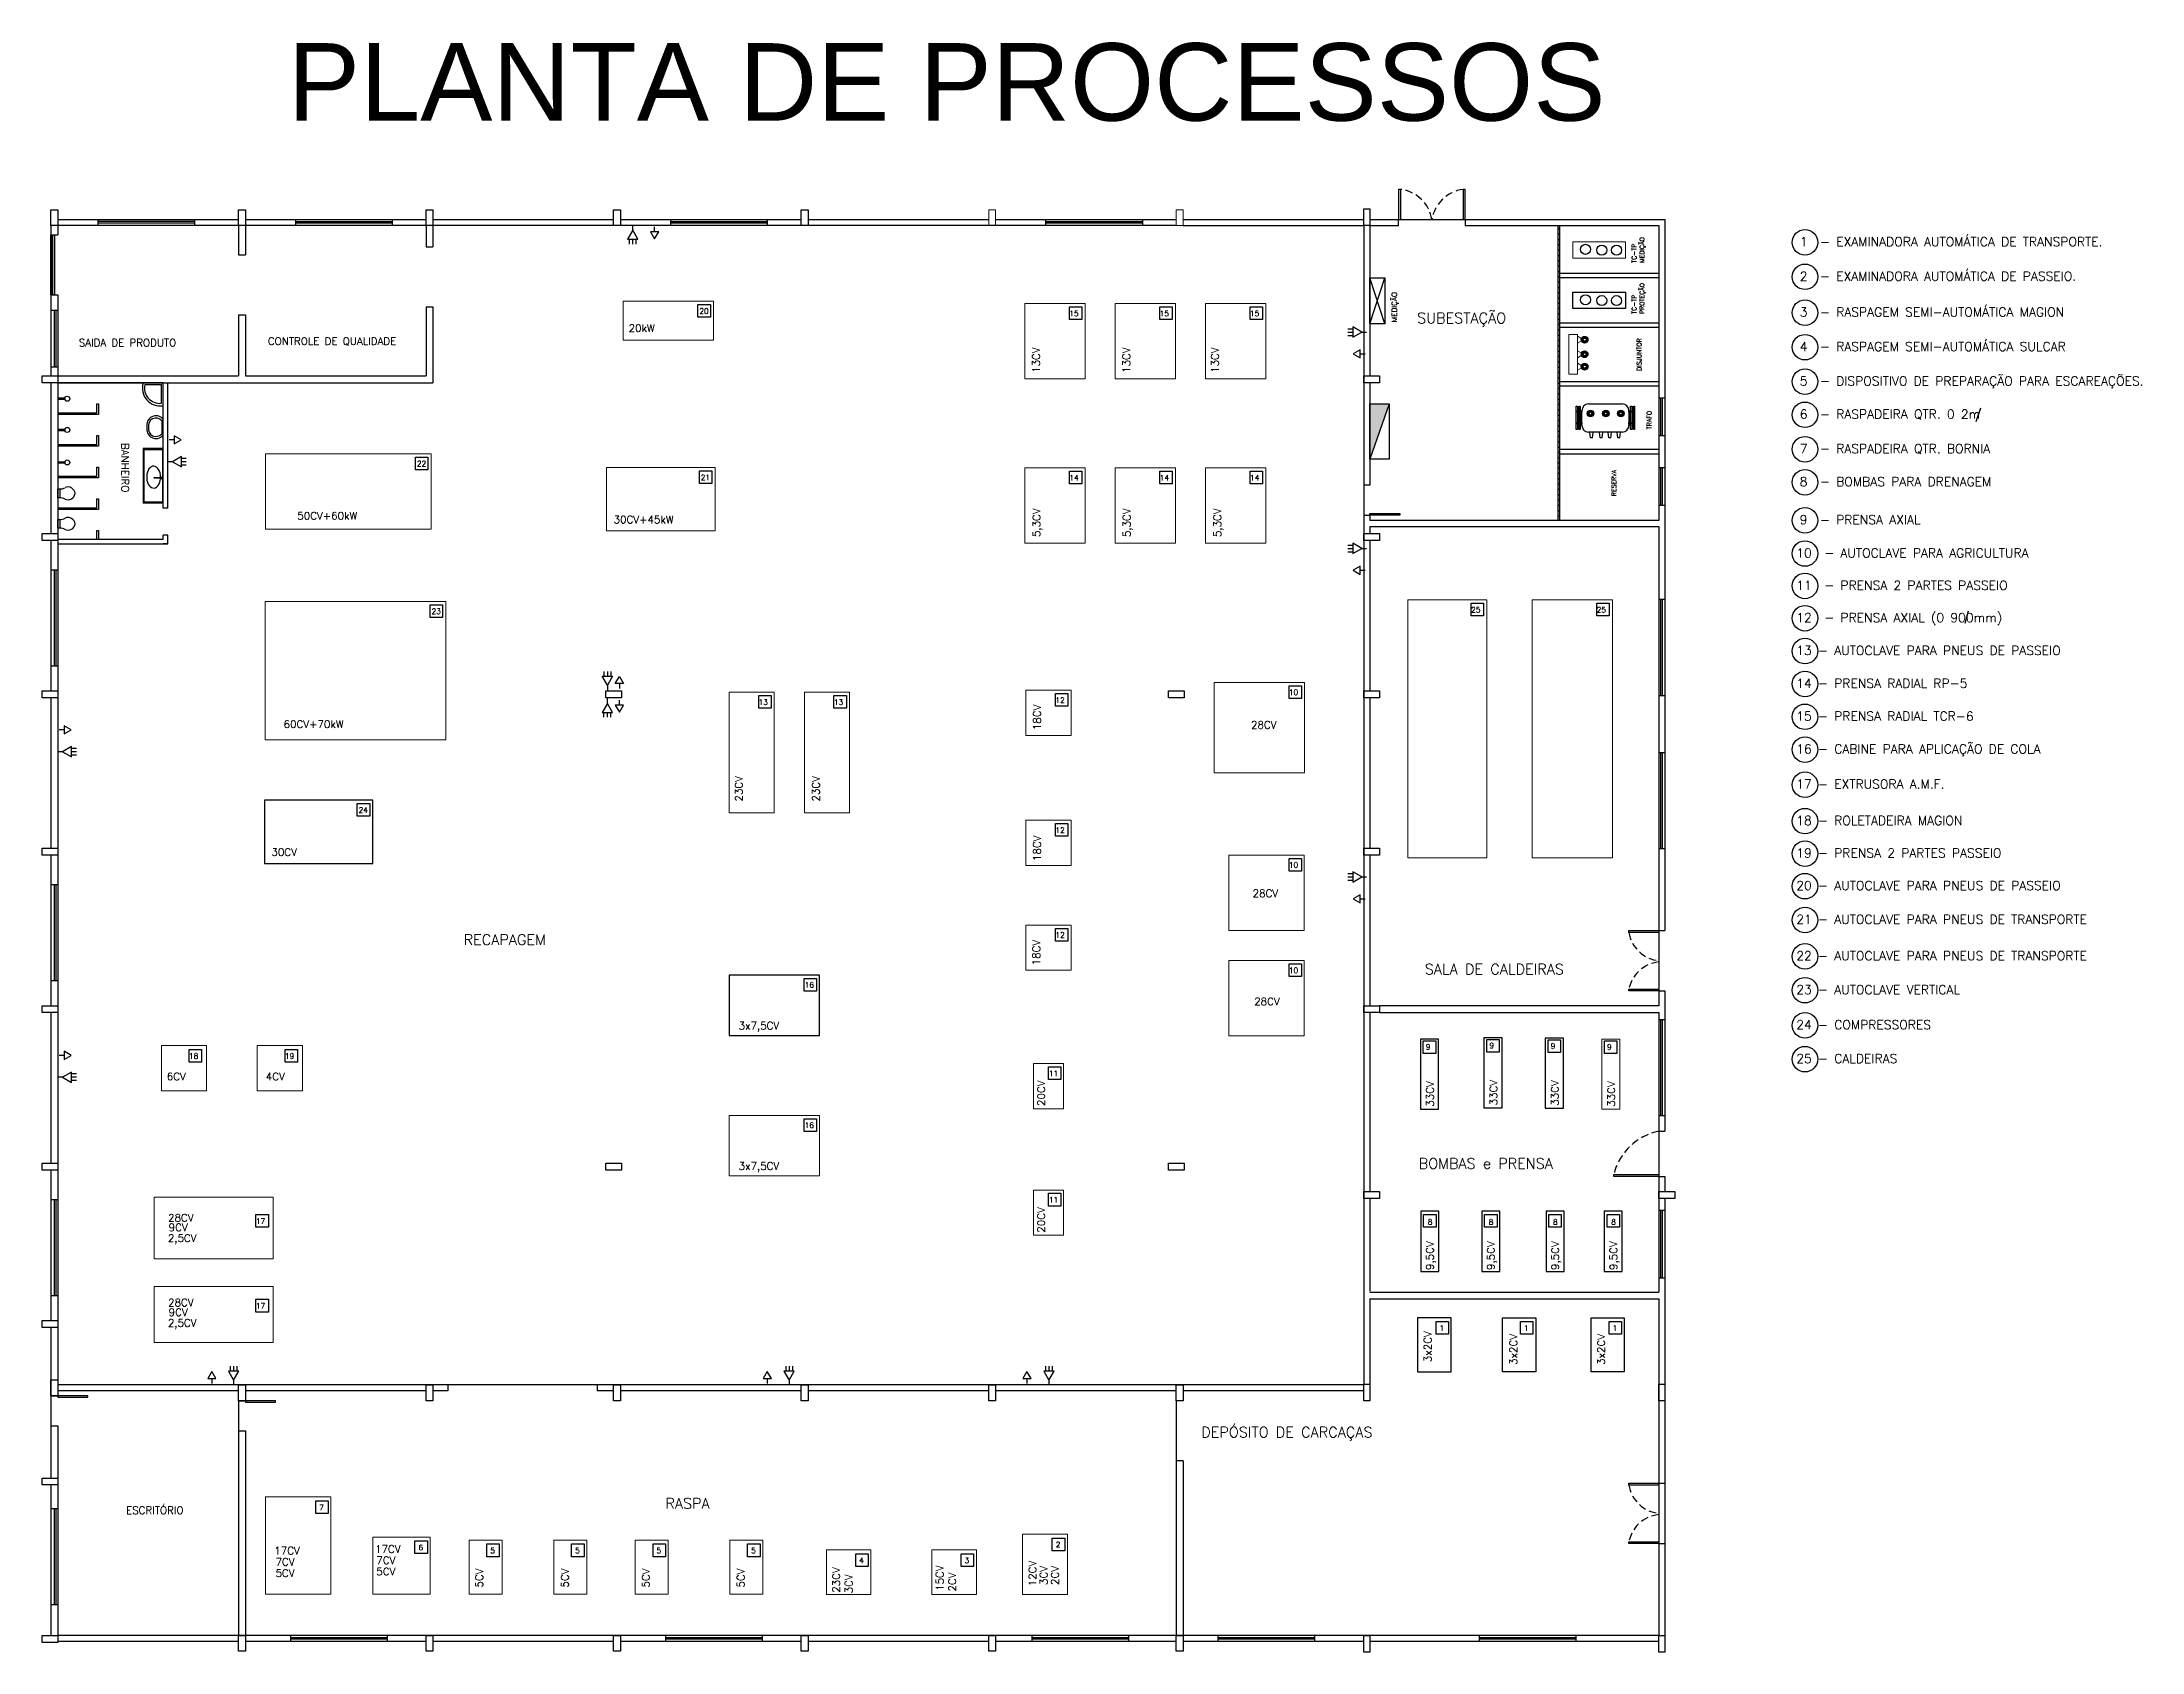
# Model space of a CAD drawing. Extents: x -646 to 641, y -554 to 322.
# Drawn here: x 224.1 to 293.8, y 16 to 69.5 of the extents above; entities that cross this region are included whole.
import ezdxf

# ---------------------------------------------------------------- set-up
doc = ezdxf.new("R2010")
doc.units = 0
doc.header["$MEASUREMENT"] = 0
doc.linetypes.add('DASHED2', pattern=[0.375, 0.25, -0.125])
for name, color, linetype in [('_ARQ', 5, 'Continuous'), ('_ARQ-TEXTO', 4, 'Continuous'), ('_COTAS', 4, 'Continuous'), ('_ELT-MAQUINAS-TEXTO', 4, 'Continuous'), ('_ELT-MÁQUINAS', 3, 'Continuous'), ('_ELT-PONTO', 2, 'Continuous'), ('_ELT-PONTO-TEXTO', 4, 'Continuous')]:
    doc.layers.add(name, color=color, linetype=linetype)
doc.styles.add('textstyle3', font='romans')
doc.styles.add('textstyle4', font='arial.ttf')

msp = doc.modelspace()

# ---------------------------------------------------------------- texts
at = {"layer": '_ARQ-TEXTO', "style": 'textstyle3'}
for s, height, p in [('1  - EXAMINADORA AUTOMÁTICA DE TRANSPORTE.', 0.3, (282.446, 62.735)), ('2  - EXAMINADORA AUTOMÁTICA DE PASSEIO.', 0.3, (282.446, 61.59)), ('3  - RASPAGEM SEMI-AUTOMÁTICA MAGION', 0.3, (282.446, 60.399)), ('SUBESTAÇÃO', 0.35, (269.739, 60.174)), ('SAIDA DE PRODUTO', 0.25, (225.291, 59.406)), ('CONTROLE DE QUALIDADE', 0.25, (231.57, 59.457)), ('4  - RASPAGEM SEMI-AUTOMÁTICA SULCAR', 0.3, (282.446, 59.253)), ('5  - DISPOSITIVO DE PREPARAÇÃO PARA ESCAREAÇÕES.', 0.3, (282.446, 58.108)), ('6  - RASPADEIRA QTR. 0 2m', 0.3, (282.446, 57.008)), ('7  - RASPADEIRA QTR. BORNIA', 0.3, (282.446, 55.863)), ('8  - BOMBAS PARA DRENAGEM', 0.3, (282.446, 54.766)), ('9  - PRENSA AXIAL', 0.3, (282.446, 53.501)), ('10  - AUTOCLAVE PARA AGRICULTURA', 0.3, (282.33, 52.398)), ('11  - PRENSA 2 PARTES PASSEIO', 0.3, (282.33, 51.324)), ('12  - PRENSA AXIAL (0 900mm)', 0.3, (282.33, 50.25)), ('13 - AUTOCLAVE PARA PNEUS DE PASSEIO', 0.3, (282.33, 49.159)), ('14 - PRENSA RADIAL RP-5', 0.3, (282.33, 48.068)), ('15 - PRENSA RADIAL TCR-6', 0.3, (282.33, 46.977)), ('16 - CABINE PARA APLICAÇÃO DE COLA', 0.3, (282.33, 45.887)), ('17 - EXTRUSORA A.M.F.', 0.3, (282.33, 44.72)), ('18 - ROLETADEIRA MAGION', 0.3, (282.33, 43.511)), ('19 - PRENSA 2 PARTES PASSEIO', 0.3, (282.33, 42.431)), ('20 - AUTOCLAVE PARA PNEUS DE PASSEIO', 0.3, (282.33, 41.351)), ('21 - AUTOCLAVE PARA PNEUS DE TRANSPORTE', 0.3, (282.33, 40.228)), ('RECAPAGEM', 0.35, (238.073, 39.529)), ('22 - AUTOCLAVE PARA PNEUS DE TRANSPORTE', 0.3, (282.33, 39.018)), ('SALA DE CALDEIRAS', 0.35, (269.993, 38.55)), ('23 - AUTOCLAVE VERTICAL', 0.3, (282.33, 37.895)), ('24 - COMPRESSORES', 0.3, (282.33, 36.728)), ('25 - CALDEIRAS', 0.3, (282.33, 35.605)), ('BOMBAS e PRENSA', 0.35, (269.792, 32.093)), ('DEPÓSITO DE CARCAÇAS', 0.35, (262.57, 23.171)), ('ESCRITÓRIO', 0.25, (226.862, 20.626)), ('RASPA', 0.35, (244.773, 20.808))]:
    msp.add_text(s, height=height, dxfattribs=at).set_placement(p)
msp.add_text('BANHEIRO', height=0.25, rotation=270, dxfattribs=at).set_placement((226.704, 56.2))
at = {"layer": '_ARQ-TEXTO', "linetype": 'Continuous', "insert": (232.231, 69.48), "char_height": 2.57438, "width": 44.48312, "attachment_point": 1, "style": 'textstyle4'}
msp.add_mtext('PLANTA DE PROCESSOS', dxfattribs=at)
at = {"layer": '_ELT-MAQUINAS-TEXTO', "style": 'textstyle3'}
for s, height, p in [('20kW', 0.25, (243.551, 59.888)), ('20', 0.18, (245.9, 60.493)), ('15', 0.18, (258.189, 60.411)), ('15', 0.18, (261.189, 60.411)), ('15', 0.18, (264.189, 60.411)), ('22', 0.18, (236.519, 55.424)), ('21', 0.18, (245.948, 54.965)), ('14', 0.18, (258.189, 54.956)), ('14', 0.18, (261.189, 54.956)), ('14', 0.18, (264.189, 54.956)), ('50CV+60kW', 0.25, (232.547, 53.656)), ('30CV+45kW', 0.25, (243.053, 53.531)), ('23', 0.18, (237.006, 50.519)), ('25', 0.18, (271.531, 50.57)), ('25', 0.18, (275.702, 50.57)), ('13', 0.18, (247.867, 47.501)), ('13', 0.18, (250.367, 47.501)), ('12', 0.18, (257.726, 47.568)), ('10', 0.18, (265.48, 47.829)), ('60CV+70kW', 0.25, (232.093, 46.734)), ('28CV', 0.25, (264.222, 46.71)), ('24', 0.18, (234.584, 43.918)), ('12', 0.18, (257.726, 43.251)), ('30CV', 0.25, (231.689, 42.485)), ('10', 0.18, (265.48, 42.094)), ('28CV', 0.25, (264.275, 41.117)), ('12', 0.18, (257.726, 39.768)), ('10', 0.18, (265.48, 38.594)), ('16', 0.18, (249.397, 38.109)), ('28CV', 0.25, (264.328, 37.525)), ('3x7,5CV', 0.25, (247.203, 36.721)), ('9', 0.18, (272.137, 36.095)), ('18', 0.18, (228.951, 35.748)), ('19', 0.18, (232.135, 35.748)), ('9', 0.18, (270.027, 36.051)), ('9', 0.18, (274.173, 36.08)), ('9', 0.18, (276.046, 36.047)), ('6CV', 0.25, (228.212, 35.034)), ('4CV', 0.25, (231.501, 35.034)), ('11', 0.18, (257.506, 35.17)), ('16', 0.18, (249.397, 33.448)), ('3x7,5CV', 0.25, (247.203, 32.06)), ('11', 0.18, (257.506, 30.97)), ('28CV', 0.25, (228.257, 30.341)), ('9CV', 0.25, (228.275, 30.021)), ('17', 0.18, (231.171, 30.266)), ('8', 0.18, (270.091, 30.237)), ('8', 0.18, (272.116, 30.237)), ('8', 0.18, (274.251, 30.237)), ('8', 0.18, (276.185, 30.237)), ('2,5CV', 0.25, (228.248, 29.664)), ('28CV', 0.25, (228.257, 27.524)), ('9CV', 0.25, (228.275, 27.203)), ('17', 0.18, (231.171, 27.449)), ('2,5CV', 0.25, (228.248, 26.847)), ('1', 0.18, (270.48, 26.709)), ('1', 0.18, (273.288, 26.709)), ('1', 0.18, (276.229, 26.709)), ('7', 0.18, (233.276, 20.755)), ('17CV', 0.25, (231.784, 19.284)), ('17CV', 0.25, (235.131, 19.337)), ('6', 0.18, (236.57, 19.424)), ('2', 0.18, (257.737, 19.52)), ('7CV', 0.25, (231.825, 18.91)), ('7CV', 0.25, (235.172, 18.964)), ('5CV', 0.25, (235.172, 18.59)), ('5', 0.18, (238.959, 19.322)), ('5', 0.18, (241.773, 19.322)), ('5', 0.18, (244.476, 19.322)), ('5', 0.18, (247.618, 19.322)), ('4', 0.18, (251.21, 18.995)), ('3', 0.18, (254.709, 18.995)), ('5CV', 0.25, (231.825, 18.537))]:
    msp.add_text(s, height=height, dxfattribs=at).set_placement(p)
for s, p in [('13CV', (257.208, 58.528)), ('13CV', (260.206, 58.528)), ('13CV', (263.148, 58.528)), ('5,3CV', (257.22, 53.073)), ('5,3CV', (260.218, 53.073)), ('5,3CV', (263.228, 53.073)), ('18CV', (257.239, 46.662)), ('23CV', (247.336, 44.291)), ('23CV', (249.896, 44.291)), ('18CV', (257.239, 42.315)), ('18CV', (257.216, 38.852)), ('20CV', (257.379, 34.179)), ('33CV', (270.289, 34.156)), ('33CV', (272.398, 34.2)), ('33CV', (274.435, 34.185)), ('33CV', (276.308, 34.152)), ('20CV', (257.379, 29.972)), ('9,5CV', (270.288, 28.731)), ('9,5CV', (272.313, 28.731)), ('9,5CV', (274.447, 28.731)), ('9,5CV', (276.382, 28.731)), ('3x2CV', (270.214, 25.669)), ('3x2CV', (273.058, 25.578)), ('3x2CV', (275.974, 25.578)), ('23CV', (250.57, 18.01)), ('15CV', (254.008, 18.073)), ('12CV', (257.087, 18.228)), ('3CV', (257.46, 18.269)), ('2CV', (257.834, 18.269)), ('5CV', (238.715, 18.184)), ('5CV', (241.56, 18.184)), ('5CV', (244.249, 18.184)), ('5CV', (247.4, 18.184)), ('3CV', (250.985, 17.99)), ('2CV', (254.423, 18.052))]:
    msp.add_text(s, height=0.25, rotation=90, dxfattribs=at).set_placement(p)
at = {"layer": '_ELT-PONTO-TEXTO', "style": 'textstyle3'}
for s, height, p in [('TC-TP', 0.15, (277.018, 62.18)), ('MEDIÇÃO', 0.15, (277.28, 62.18)), ('PROTEÇÃO', 0.15, (277.28, 60.484)), ('MEDIÇÃO', 0.176, (269.069, 60.21)), ('TC-TP', 0.15, (277.018, 60.484)), ('DISJUNTOR', 0.15, (277.188, 58.596)), ('TRAFO', 0.15, (277.521, 56.654)), ('RESERVA', 0.15, (276.35, 54.434))]:
    msp.add_text(s, height=height, rotation=90, dxfattribs=at).set_placement(p)

# ---------------------------------------------------------------- blocks, each defined once
blk = doc.blocks.new('TOM_Trif_Baixa')
at = {"layer": '_ELT-PONTO'}
for p, q in [((-0.619, 0.111), (-0.459, 0.111)), ((-0.619, 0), (-0.459, 0)), ((-0.16, 0), (0, 0)), ((-0.619, -0.111), (-0.459, -0.111))]:
    blk.add_line(p, q, dxfattribs=at)
blk.add_lwpolyline([(-0.16, 0), (-0.459, 0.172), (-0.459, -0.172)], close=True, dxfattribs=at)
blk = doc.blocks.new('TOM_Monof_baixa')
at = {"layer": '_ELT-PONTO'}
for p, q in [((0.166, 0), (0, 0)), ((0.399, 0), (0.166, 0.135)), ((0.166, 0.135), (0.166, -0.135)), ((0.166, -0.135), (0.399, 0))]:
    blk.add_line(p, q, dxfattribs=at)

# ---------------------------------------------------------------- hatches: boundary and pattern name
at = {"layer": '_ARQ', "transparency": 33554687}
h = msp.add_hatch(dxfattribs=at)
h.set_pattern_fill('ANSI31', color=256, style=0, pattern_type=0)
h.set_pattern_definition([(45, (5.17517, -70.54411), (-0.08838835, 0.08838835), [])])
h.paths.add_polyline_path([(274.477, 63.425), (274.425, 63.425), (274.425, 53.625), (274.477, 53.625)], flags=0)
at = {"layer": '_ELT-PONTO', "linetype": 'Continuous', "lineweight": 0, "transparency": 33554687}
h = msp.add_hatch(color=256, dxfattribs=at)
edge = h.paths.add_edge_path(flags=0)
edge.add_arc((275.301, 59.631), 0.111, 180, 360)
edge.add_arc((275.301, 59.631), 0.111, 0, 180)
edge = h.paths.add_edge_path(flags=0)
edge.add_arc((275.301, 59.631), 0.0492, 180, 360, ccw=False)
edge.add_arc((275.301, 59.631), 0.0492, 0, 180, ccw=False)
h = msp.add_hatch(color=256, dxfattribs=at)
edge = h.paths.add_edge_path(flags=0)
edge.add_arc((275.301, 59.147), 0.111, 180, 360)
edge.add_arc((275.301, 59.147), 0.111, 0, 180)
edge = h.paths.add_edge_path(flags=0)
edge.add_arc((275.301, 59.147), 0.0492, 180, 360, ccw=False)
edge.add_arc((275.301, 59.147), 0.0492, 0, 180, ccw=False)
h = msp.add_hatch(color=256, dxfattribs=at)
edge = h.paths.add_edge_path(flags=0)
edge.add_arc((275.301, 58.734), 0.111, 180, 360)
edge.add_arc((275.301, 58.734), 0.111, 0, 180)
edge = h.paths.add_edge_path(flags=0)
edge.add_arc((275.301, 58.734), 0.0492, 180, 360, ccw=False)
edge.add_arc((275.301, 58.734), 0.0492, 0, 180, ccw=False)
at = {"layer": '_ELT-PONTO', "linetype": 'Continuous', "transparency": 33554687}
msp.add_hatch(color=256, dxfattribs=at).paths.add_polyline_path([(268.168, 55.658), (268.805, 57.498), (268.168, 57.498)], flags=0)
at = {"layer": '_ELT-PONTO', "linetype": 'Continuous', "lineweight": 0, "transparency": 33554687}
h = msp.add_hatch(color=256, dxfattribs=at)
edge = h.paths.add_edge_path(flags=0)
edge.add_arc((275.496, 57.182), 0.111, 0, 180)
edge.add_arc((275.496, 57.182), 0.111, 180, 360)
edge = h.paths.add_edge_path(flags=0)
edge.add_arc((275.496, 57.182), 0.0492, 0, 180, ccw=False)
edge.add_arc((275.496, 57.182), 0.0492, 180, 360, ccw=False)
h = msp.add_hatch(color=256, dxfattribs=at)
edge = h.paths.add_edge_path(flags=0)
edge.add_arc((276.004, 57.182), 0.111, 270, 450)
edge.add_arc((276.004, 57.182), 0.111, 90, 270)
edge = h.paths.add_edge_path(flags=0)
edge.add_arc((276.004, 57.182), 0.0492, -90, 90, ccw=False)
edge.add_arc((276.004, 57.182), 0.0492, 90, 270, ccw=False)
h = msp.add_hatch(color=256, dxfattribs=at)
edge = h.paths.add_edge_path(flags=0)
edge.add_arc((276.505, 57.182), 0.111, 0, 180)
edge.add_arc((276.505, 57.182), 0.111, 180, 360)
edge = h.paths.add_edge_path(flags=0)
edge.add_arc((276.505, 57.182), 0.0492, 0, 180, ccw=False)
edge.add_arc((276.505, 57.182), 0.0492, 180, 360, ccw=False)

# ---------------------------------------------------------------- linework, layer by layer
at = {"layer": '_ARQ'}
for p, q in [((224.593, 63.625), (230.593, 63.625)), ((225.937, 63.425), (225.937, 63.628)), ((225.937, 63.563), (229.134, 63.563)), ((225.937, 63.509), (229.134, 63.509)), ((229.137, 63.628), (229.137, 63.425)), ((230.822, 63.625), (236.822, 63.625)), ((232.495, 63.422), (232.495, 63.625)), ((232.495, 63.56), (235.693, 63.56)), ((232.495, 63.507), (235.693, 63.507)), ((235.695, 63.625), (235.695, 63.422)), ((237.052, 63.625), (243.052, 63.625)), ((243.281, 63.625), (249.281, 63.625)), ((244.954, 63.422), (244.954, 63.625)), ((244.954, 63.56), (248.151, 63.56)), ((244.954, 63.507), (248.151, 63.507)), ((248.154, 63.625), (248.154, 63.422)), ((249.51, 63.625), (255.51, 63.625)), ((255.739, 63.625), (261.739, 63.625)), ((257.412, 63.422), (257.412, 63.625)), ((257.412, 63.56), (260.609, 63.56)), ((257.412, 63.507), (260.609, 63.507)), ((260.612, 63.625), (260.612, 63.422)), ((261.968, 63.625), (267.966, 63.625)), ((268.168, 63.625), (277.968, 63.625)), ((277.968, 63.625), (277.968, 40.002)), ((224.364, 63.425), (224.364, 58.425)), ((261.968, 63.425), (267.968, 63.425)), ((267.968, 63.425), (267.968, 24.939)), ((268.168, 63.425), (269.123, 63.425)), ((268.168, 63.425), (268.168, 58.425)), ((271.333, 63.425), (277.768, 63.425)), ((274.425, 53.625), (274.425, 63.425)), ((274.477, 53.625), (274.477, 63.425)), ((277.768, 63.425), (277.768, 53.625)), ((274.477, 61.845), (277.768, 61.845)), ((274.477, 61.695), (277.768, 61.695)), ((224.39, 60.611), (224.593, 60.611)), ((224.475, 60.611), (224.475, 58.72)), ((224.528, 60.611), (224.528, 58.72)), ((274.477, 60.195), (277.768, 60.195)), ((274.477, 60.045), (277.768, 60.045)), ((224.593, 58.718), (224.39, 58.718)), ((224.364, 58.196), (224.364, 53.196)), ((224.593, 58.196), (224.593, 49.846)), ((228.093, 58.196), (224.593, 58.196)), ((228.093, 54.038), (228.093, 58.196)), ((228.243, 54.038), (228.243, 58.196)), ((274.477, 58.245), (277.768, 58.245)), ((274.477, 58.095), (277.768, 58.095)), ((224.593, 57.696), (224.823, 57.696)), ((224.593, 57.196), (225.893, 57.196)), ((224.823, 57.646), (224.599, 57.646)), ((224.823, 57.696), (224.823, 57.646)), ((225.893, 57.496), (225.943, 57.496)), ((225.893, 57.196), (225.893, 57.496)), ((225.943, 57.496), (225.943, 57.146)), ((277.768, 57.7), (277.971, 57.7)), ((277.833, 56.45), (277.833, 57.7)), ((277.887, 56.45), (277.887, 57.7)), ((225.943, 57.146), (224.593, 57.146)), ((224.593, 56.658), (224.823, 56.658)), ((224.823, 56.608), (224.599, 56.608)), ((224.823, 56.658), (224.823, 56.608)), ((224.593, 56.146), (225.893, 56.146)), ((225.943, 56.096), (224.593, 56.096)), ((225.893, 56.146), (225.893, 56.446)), ((225.893, 56.446), (225.943, 56.446)), ((225.943, 56.446), (225.943, 56.096)), ((228.093, 56.021), (227.432, 56.021)), ((227.432, 56.021), (227.432, 54.204)), ((274.477, 55.995), (277.768, 55.995)), ((274.477, 55.845), (277.768, 55.845)), ((277.768, 56.45), (277.971, 56.45)), ((224.593, 55.578), (224.823, 55.578)), ((224.823, 55.528), (224.599, 55.528)), ((224.823, 55.578), (224.823, 55.528)), ((225.893, 55.096), (225.893, 55.396)), ((225.893, 55.396), (225.943, 55.396)), ((225.943, 55.396), (225.943, 55.046)), ((277.766, 55.388), (277.968, 55.388)), ((277.831, 54.138), (277.831, 55.388)), ((277.884, 54.138), (277.884, 55.388)), ((224.593, 55.096), (225.893, 55.096)), ((225.943, 55.046), (224.593, 55.046)), ((224.593, 54.046), (225.893, 54.046)), ((225.943, 53.996), (224.593, 53.996)), ((225.893, 54.346), (225.943, 54.346)), ((225.893, 54.046), (225.893, 54.346)), ((225.943, 54.346), (225.943, 53.996)), ((228.093, 54.204), (227.432, 54.204)), ((228.243, 54.038), (228.093, 54.038)), ((267.968, 53.804), (268.168, 53.804)), ((268.168, 53.804), (268.168, 53.625)), ((277.766, 54.138), (277.968, 54.138)), ((225.893, 52.996), (225.893, 53.296)), ((225.893, 53.296), (225.943, 53.296)), ((225.943, 53.296), (225.943, 52.996)), ((228.243, 53.138), (228.093, 53.138)), ((277.768, 53.625), (268.168, 53.625)), ((268.168, 53.425), (268.168, 53.196)), ((268.168, 53.425), (277.768, 53.425)), ((277.768, 53.425), (277.768, 40.002)), ((224.364, 52.966), (224.364, 47.966)), ((228.093, 52.996), (224.593, 52.996)), ((224.593, 52.846), (228.243, 52.846)), ((228.243, 52.846), (228.093, 52.846)), ((268.168, 52.966), (268.168, 47.966)), ((224.39, 51.99), (224.593, 51.99)), ((224.475, 51.99), (224.475, 48.793)), ((224.528, 51.99), (224.528, 48.793)), ((277.768, 51.007), (277.968, 51.007)), ((277.831, 47.807), (277.831, 51.005)), ((277.884, 47.807), (277.884, 51.005)), ((224.593, 48.79), (224.39, 48.79)), ((224.364, 47.737), (224.364, 42.737)), ((268.168, 47.737), (268.168, 42.737)), ((277.968, 47.807), (277.768, 47.807)), ((277.768, 45.918), (277.968, 45.918)), ((277.831, 42.718), (277.831, 45.915)), ((277.884, 42.718), (277.884, 45.915)), ((277.968, 42.718), (277.768, 42.718)), ((224.364, 42.508), (224.364, 37.508)), ((268.168, 42.508), (268.168, 37.508)), ((224.39, 41.531), (224.593, 41.531)), ((224.475, 41.531), (224.475, 38.334)), ((224.528, 41.531), (224.528, 38.334)), ((277.768, 40.002), (277.968, 40.002)), ((224.593, 38.331), (224.39, 38.331)), ((277.768, 38.002), (277.968, 38.002)), ((277.768, 38.002), (277.768, 37.508)), ((277.968, 38.002), (277.968, 33.338)), ((224.364, 37.279), (224.364, 32.279)), ((268.168, 37.279), (268.168, 31.338)), ((277.768, 37.508), (268.493, 37.508)), ((268.493, 37.279), (277.768, 37.279)), ((277.766, 37.048), (277.968, 37.048)), ((277.831, 33.848), (277.831, 37.045)), ((277.884, 33.848), (277.884, 37.045)), ((277.968, 33.848), (277.766, 33.848)), ((224.364, 32.05), (224.364, 27.05)), ((277.768, 31.838), (277.768, 27.996)), ((277.968, 31.838), (277.968, 31.338)), ((224.39, 31.073), (224.593, 31.073)), ((224.475, 31.073), (224.475, 27.876)), ((224.528, 31.073), (224.528, 27.876)), ((277.768, 30.717), (277.971, 30.717)), ((277.833, 28.463), (277.833, 30.714)), ((277.887, 28.463), (277.887, 30.714)), ((277.968, 31.109), (277.968, 16.391)), ((268.168, 27.996), (277.768, 27.996)), ((277.971, 28.463), (277.768, 28.463)), ((224.593, 27.873), (224.39, 27.873)), ((268.168, 27.773), (277.768, 27.773)), ((277.768, 27.773), (277.768, 16.591)), ((224.364, 26.82), (224.364, 21.82)), ((267.966, 24.916), (224.593, 24.916)), ((230.593, 24.716), (224.593, 24.716)), ((236.822, 24.716), (230.822, 24.716)), ((237.55, 24.716), (237.052, 24.716)), ((243.052, 24.716), (242.503, 24.716)), ((249.281, 24.716), (243.281, 24.716)), ((255.51, 24.716), (249.51, 24.716)), ((261.739, 24.716), (255.739, 24.716)), ((267.968, 24.716), (261.968, 24.716)), ((277.768, 21.647), (277.968, 21.647)), ((224.364, 21.591), (224.364, 16.591)), ((224.39, 20.812), (224.593, 20.812)), ((224.475, 20.812), (224.475, 17.615)), ((224.528, 20.812), (224.528, 17.615)), ((277.768, 19.647), (277.968, 19.647)), ((224.593, 17.612), (224.39, 17.612)), ((277.768, 16.591), (224.593, 16.591)), ((230.593, 16.391), (224.593, 16.391)), ((236.822, 16.391), (230.822, 16.391)), ((232.328, 16.391), (232.328, 16.594)), ((232.328, 16.529), (235.526, 16.529)), ((232.328, 16.476), (235.526, 16.476)), ((235.528, 16.594), (235.528, 16.391)), ((243.052, 16.391), (237.052, 16.391)), ((249.281, 16.391), (243.281, 16.391)), ((244.787, 16.391), (244.787, 16.594)), ((244.787, 16.529), (247.984, 16.529)), ((244.787, 16.476), (247.984, 16.476)), ((247.987, 16.594), (247.987, 16.391)), ((255.51, 16.391), (249.51, 16.391)), ((261.739, 16.391), (255.739, 16.391)), ((256.951, 16.391), (256.951, 16.594)), ((256.951, 16.529), (260.148, 16.529)), ((256.951, 16.476), (260.148, 16.476)), ((260.151, 16.594), (260.151, 16.391)), ((267.966, 16.391), (261.968, 16.391)), ((263.132, 16.391), (263.132, 16.594)), ((263.132, 16.529), (266.329, 16.529)), ((263.132, 16.476), (266.329, 16.476)), ((266.332, 16.594), (266.332, 16.391)), ((277.766, 16.391), (268.168, 16.391)), ((271.809, 16.391), (271.809, 16.594)), ((271.809, 16.529), (275.006, 16.529)), ((271.809, 16.476), (275.006, 16.476)), ((275.009, 16.594), (275.009, 16.391))]:
    msp.add_line(p, q, dxfattribs=at)
at = {"layer": '_ARQ', "linetype": 'Continuous'}
for p, q in [((269.123, 63.425), (269.123, 63.623)), ((269.123, 63.623), (271.333, 63.623)), ((271.333, 63.623), (271.333, 63.425)), ((261.739, 63.425), (224.364, 63.425)), ((224.364, 63.119), (224.593, 63.119)), ((224.403, 61.119), (224.403, 63.119)), ((224.429, 61.119), (224.429, 63.119)), ((224.593, 63.425), (224.593, 63.119)), ((230.593, 63.425), (230.593, 62.451)), ((230.822, 63.425), (230.822, 62.451)), ((236.822, 63.425), (236.822, 62.719)), ((237.052, 63.425), (237.052, 62.719)), ((230.593, 62.451), (230.822, 62.451)), ((236.822, 62.719), (237.052, 62.719)), ((224.364, 61.119), (224.593, 61.119)), ((224.593, 61.119), (224.593, 24.555)), ((236.822, 60.719), (237.052, 60.719)), ((236.822, 60.719), (236.822, 58.425)), ((237.052, 60.719), (237.052, 58.196)), ((230.593, 60.451), (230.822, 60.451)), ((230.593, 60.451), (230.593, 58.425)), ((230.822, 60.451), (230.822, 58.425)), ((224.593, 58.425), (230.593, 58.425)), ((224.593, 58.196), (237.052, 58.196)), ((227.481, 58.139), (228.033, 58.139)), ((228.033, 57.517), (228.033, 58.139)), ((230.822, 58.425), (236.822, 58.425)), ((268.168, 58.196), (268.168, 54.804)), ((228.048, 56.942), (228.048, 56.504)), ((227.794, 55.05), (227.991, 55.05)), ((227.794, 55.028), (227.794, 55.05)), ((227.99, 55.028), (227.794, 55.028)), ((228.004, 55.038), (227.988, 55.038)), ((228.004, 55.037), (227.988, 55.037)), ((228.004, 55.036), (227.988, 55.036)), ((227.998, 55.062), (228.009, 55.051)), ((227.998, 55.012), (228.009, 55.023)), ((227.999, 55.063), (228.01, 55.051)), ((227.999, 55.011), (228.01, 55.023)), ((228, 55.064), (228.011, 55.052)), ((228, 55.01), (228.011, 55.022)), ((228.023, 55.058), (228.023, 55.073)), ((228.023, 55.001), (228.023, 55.016)), ((228.025, 55.058), (228.025, 55.073)), ((228.025, 55.001), (228.025, 55.016)), ((228.026, 55.058), (228.026, 55.073)), ((228.026, 55.001), (228.026, 55.016)), ((228.038, 55.022), (228.05, 55.01)), ((228.039, 55.052), (228.05, 55.063)), ((228.04, 55.051), (228.051, 55.062)), ((228.04, 55.023), (228.052, 55.012)), ((228.04, 55.022), (228.051, 55.011)), ((228.041, 55.05), (228.052, 55.062)), ((228.045, 55.038), (228.061, 55.038)), ((228.045, 55.037), (228.061, 55.037)), ((228.045, 55.036), (228.061, 55.036)), ((268.168, 54.804), (267.968, 54.804)), ((228.093, 52.996), (228.093, 53.138)), ((228.243, 52.846), (228.243, 53.138)), ((277.768, 40.002), (277.768, 38.002)), ((277.768, 37.279), (277.768, 33.338)), ((277.768, 33.338), (277.968, 33.338)), ((277.768, 33.338), (277.768, 31.898)), ((277.768, 31.838), (277.968, 31.838)), ((268.168, 31.109), (268.168, 28.024)), ((268.168, 27.773), (268.168, 24.939)), ((224.364, 24.555), (224.593, 24.555)), ((237.55, 24.916), (237.55, 24.716)), ((242.503, 24.916), (242.503, 24.716)), ((230.593, 24.391), (230.593, 16.591)), ((230.593, 24.391), (230.822, 24.391)), ((261.739, 24.391), (261.739, 16.591)), ((224.364, 23.555), (224.593, 23.555)), ((224.593, 23.555), (224.593, 16.591)), ((230.593, 23.391), (230.822, 23.391)), ((230.822, 23.391), (230.822, 16.591)), ((261.968, 22.391), (261.739, 22.391)), ((261.968, 22.391), (261.968, 16.591)), ((277.768, 21.617), (277.768, 19.677))]:
    msp.add_line(p, q, dxfattribs=at)
for points in [[(269.123, 63.623), (269.193, 63.623), (269.193, 64.623), (269.123, 64.623)], [(271.263, 63.623), (271.333, 63.623), (271.333, 64.623), (271.263, 64.623)], [(268.168, 63.425), (267.966, 63.425), (267.966, 63.973), (268.168, 63.973)], [(224.364, 63.119), (224.479, 63.119), (224.479, 61.119), (224.364, 61.119)], [(227.463, 55.989), (228.073, 55.989), (228.073, 54.235), (227.463, 54.235)], [(277.768, 39.942), (276.768, 39.942), (276.768, 40.002), (277.768, 40.002)], [(277.768, 38.002), (276.768, 38.002), (276.768, 38.062), (277.768, 38.062)], [(277.768, 31.838), (276.268, 31.838), (276.268, 31.898), (277.768, 31.898)], [(225.593, 24.555), (224.593, 24.555), (224.593, 24.505), (225.593, 24.505)], [(268.168, 24.391), (267.966, 24.391), (267.966, 24.939), (268.168, 24.939)], [(277.968, 24.391), (277.766, 24.391), (277.766, 24.939), (277.968, 24.939)], [(231.822, 24.391), (230.822, 24.391), (230.822, 24.341), (231.822, 24.341)], [(277.768, 21.587), (276.768, 21.587), (276.768, 21.647), (277.768, 21.647)], [(277.768, 19.647), (276.768, 19.647), (276.768, 19.707), (277.768, 19.707)], [(268.168, 16.043), (267.966, 16.043), (267.966, 16.591), (268.168, 16.591)], [(277.968, 16.043), (277.766, 16.043), (277.766, 16.591), (277.968, 16.591)]]:
    msp.add_lwpolyline(points, close=True, dxfattribs=at)
at = {"layer": '_ARQ'}
for points in [[(224.593, 63.949), (224.593, 63.425), (224.364, 63.425), (224.364, 63.949)], [(230.822, 63.949), (230.822, 63.425), (230.593, 63.425), (230.593, 63.949)], [(237.052, 63.949), (237.052, 63.425), (236.822, 63.425), (236.822, 63.949)], [(243.281, 63.949), (243.281, 63.425), (243.052, 63.425), (243.052, 63.949)], [(249.51, 63.949), (249.51, 63.425), (249.281, 63.425), (249.281, 63.949)], [(224.069, 58.425), (224.593, 58.425), (224.593, 58.196), (224.069, 58.196)], [(267.968, 58.425), (268.493, 58.425), (268.493, 58.196), (267.968, 58.196)], [(224.666, 54.675), (224.666, 54.38), (224.593, 54.38), (224.593, 54.675)], [(268.168, 53.804), (268.168, 53.854), (269.168, 53.854), (269.168, 53.804)], [(224.069, 53.196), (224.593, 53.196), (224.593, 52.966), (224.069, 52.966)], [(224.666, 53.664), (224.666, 53.369), (224.593, 53.369), (224.593, 53.664)], [(267.968, 53.196), (268.493, 53.196), (268.493, 52.966), (267.968, 52.966)], [(224.069, 47.966), (224.593, 47.966), (224.593, 47.737), (224.069, 47.737)], [(242.789, 47.966), (243.314, 47.966), (243.314, 47.737), (242.789, 47.737)], [(261.477, 47.966), (262.001, 47.966), (262.001, 47.737), (261.477, 47.737)], [(267.968, 47.966), (268.493, 47.966), (268.493, 47.737), (267.968, 47.737)], [(224.069, 42.737), (224.593, 42.737), (224.593, 42.508), (224.069, 42.508)], [(267.968, 42.737), (268.493, 42.737), (268.493, 42.508), (267.968, 42.508)], [(224.069, 37.508), (224.593, 37.508), (224.593, 37.279), (224.069, 37.279)], [(267.968, 37.508), (268.493, 37.508), (268.493, 37.279), (267.968, 37.279)], [(224.069, 32.279), (224.593, 32.279), (224.593, 32.05), (224.069, 32.05)], [(242.789, 32.279), (243.314, 32.279), (243.314, 32.05), (242.789, 32.05)], [(261.477, 32.279), (262.001, 32.279), (262.001, 32.05), (261.477, 32.05)], [(267.968, 31.338), (268.493, 31.338), (268.493, 31.109), (267.968, 31.109)], [(277.768, 31.338), (278.293, 31.338), (278.293, 31.109), (277.768, 31.109)], [(224.069, 27.05), (224.593, 27.05), (224.593, 26.82), (224.069, 26.82)], [(224.593, 25.08), (224.593, 24.555), (224.364, 24.555), (224.364, 25.08)], [(230.822, 24.916), (230.822, 24.391), (230.593, 24.391), (230.593, 24.916)], [(237.052, 24.916), (237.052, 24.391), (236.822, 24.391), (236.822, 24.916)], [(243.281, 24.916), (243.281, 24.391), (243.052, 24.391), (243.052, 24.916)], [(249.51, 24.916), (249.51, 24.391), (249.281, 24.391), (249.281, 24.916)], [(255.739, 24.916), (255.739, 24.391), (255.51, 24.391), (255.51, 24.916)], [(261.968, 24.916), (261.968, 24.391), (261.739, 24.391), (261.739, 24.916)], [(224.069, 21.82), (224.593, 21.82), (224.593, 21.591), (224.069, 21.591)], [(224.069, 16.591), (224.593, 16.591), (224.593, 16.362), (224.069, 16.362)], [(230.822, 16.591), (230.822, 16.067), (230.593, 16.067), (230.593, 16.591)], [(237.052, 16.591), (237.052, 16.067), (236.822, 16.067), (236.822, 16.591)], [(243.281, 16.591), (243.281, 16.067), (243.052, 16.067), (243.052, 16.591)], [(249.51, 16.591), (249.51, 16.067), (249.281, 16.067), (249.281, 16.591)], [(255.739, 16.591), (255.739, 16.067), (255.51, 16.067), (255.51, 16.591)], [(261.968, 16.591), (261.968, 16.067), (261.739, 16.067), (261.739, 16.591)]]:
    msp.add_lwpolyline(points, close=True, dxfattribs=at)
at = {"layer": '_ARQ', "lineweight": 0}
for points in [[(255.739, 63.949), (255.739, 63.425), (255.51, 63.425), (255.51, 63.949)], [(261.968, 63.949), (261.968, 63.425), (261.739, 63.425), (261.739, 63.949)]]:
    msp.add_lwpolyline(points, close=True, dxfattribs=at)
at = {"layer": '_ARQ'}
for centre in [(224.907, 57.671), (224.907, 56.633), (224.907, 55.553)]:
    msp.add_circle(centre, 0.0841, dxfattribs=at)
at = {"layer": '_ARQ', "linetype": 'Continuous'}
for radius in [0.0363, 0.0206]:
    msp.add_circle((228.025, 55.037), radius, dxfattribs=at)
at = {"layer": '_ARQ', "linetype": 'DASHED2'}
for centre, radius, start, end in [((269.04, 63.429), 1.204, 9.37926, 82.7104), ((271.416, 63.427), 1.204, 97.2896, 170.62074), ((277.889, 40.132), 1.136, 189.62126, 263.92168), ((277.881, 37.832), 1.136, 96.07832, 170.37874), ((278.142, 31.448), 1.927, 101.18332, 166.4784), ((277.889, 21.777), 1.136, 189.62126, 263.92168), ((277.881, 19.477), 1.136, 96.07832, 170.37874)]:
    msp.add_arc(centre, radius, start, end, dxfattribs=at)
at = {"layer": '_ARQ', "linetype": 'Continuous'}
for centre, radius, start, end in [((227.997, 58.025), 0.596, 163.33169, 279.25671), ((227.983, 58.029), 0.514, 167.62823, 275.61831)]:
    msp.add_arc(centre, radius, start, end, dxfattribs=at)
at = {"layer": '_ARQ'}
for centre, radius, start, end in [((227.857, 56.794), 0.311, 40.57133, 192.60699), ((227.857, 56.658), 0.311, 167.47539, 319.51106), ((227.856, 56.777), 0.252, 40.57133, 192.60699), ((227.856, 56.668), 0.252, 167.47539, 319.51106), ((224.69, 54.939), 0.265, 264.79741, 302.62202), ((224.934, 54.508), 0.231, 2.75329, 115.84801), ((224.934, 54.549), 0.233, 244.44736, 352.01292), ((224.69, 54.115), 0.265, 57.37798, 95.20259), ((224.69, 53.928), 0.265, 264.79741, 302.62202), ((224.934, 53.497), 0.231, 2.75329, 115.84801), ((224.69, 53.104), 0.265, 57.37798, 95.20259), ((224.934, 53.538), 0.233, 244.44736, 352.01292)]:
    msp.add_arc(centre, radius, start, end, dxfattribs=at)
at = {"layer": '_ARQ', "linetype": 'Continuous'}
msp.add_ellipse((227.776, 55.067), major_axis=(0, -0.364), ratio=0.6369, start_param=1.574969, end_param=7.687357, dxfattribs=at)
at = {"layer": '_ARQ-TEXTO'}
for p, q in [((288.309, 56.911), (288.458, 57.371)), ((287.936, 50.219), (288.052, 50.626))]:
    msp.add_line(p, q, dxfattribs=at)
for centre in [(282.618, 62.864), (282.618, 61.719), (282.618, 60.528), (282.618, 59.382), (282.618, 58.237), (282.618, 57.137), (282.618, 55.992), (282.618, 54.895), (282.618, 53.63), (282.618, 52.527), (282.618, 51.453), (282.618, 50.379), (282.618, 49.288), (282.618, 48.197), (282.618, 47.106), (282.618, 46.016), (282.618, 44.849), (282.618, 43.64), (282.618, 42.56), (282.618, 41.48), (282.618, 40.356), (282.618, 39.147), (282.618, 38.024), (282.618, 36.857), (282.618, 35.734)]:
    msp.add_circle(centre, 0.424, dxfattribs=at)
at = {"layer": '_ELT-MAQUINAS-TEXTO'}
for points in [[(245.854, 60.802), (246.267, 60.802), (246.267, 60.38), (245.854, 60.38)], [(258.193, 60.719), (258.605, 60.719), (258.605, 60.297), (258.193, 60.297)], [(261.193, 60.719), (261.605, 60.719), (261.605, 60.297), (261.193, 60.297)], [(264.193, 60.719), (264.605, 60.719), (264.605, 60.297), (264.193, 60.297)], [(236.473, 55.732), (236.885, 55.732), (236.885, 55.31), (236.473, 55.31)], [(245.903, 55.274), (246.315, 55.274), (246.315, 54.851), (245.903, 54.851)], [(258.193, 55.264), (258.605, 55.264), (258.605, 54.842), (258.193, 54.842)], [(261.193, 55.264), (261.605, 55.264), (261.605, 54.842), (261.193, 54.842)], [(264.193, 55.264), (264.605, 55.264), (264.605, 54.842), (264.193, 54.842)], [(236.96, 50.827), (237.373, 50.827), (237.373, 50.405), (236.96, 50.405)], [(271.535, 50.879), (271.947, 50.879), (271.947, 50.457), (271.535, 50.457)], [(275.705, 50.879), (276.118, 50.879), (276.118, 50.457), (275.705, 50.457)], [(265.484, 48.138), (265.896, 48.138), (265.896, 47.715), (265.484, 47.715)], [(247.87, 47.81), (248.283, 47.81), (248.283, 47.388), (247.87, 47.388)], [(250.37, 47.81), (250.783, 47.81), (250.783, 47.388), (250.37, 47.388)], [(257.73, 47.876), (258.143, 47.876), (258.143, 47.454), (257.73, 47.454)], [(234.538, 44.227), (234.951, 44.227), (234.951, 43.805), (234.538, 43.805)], [(257.73, 43.56), (258.143, 43.56), (258.143, 43.137), (257.73, 43.137)], [(265.484, 42.403), (265.896, 42.403), (265.896, 41.98), (265.484, 41.98)], [(257.73, 40.076), (258.143, 40.076), (258.143, 39.654), (257.73, 39.654)], [(249.381, 38.417), (249.794, 38.417), (249.794, 37.995), (249.381, 37.995)], [(265.484, 38.903), (265.896, 38.903), (265.896, 38.48), (265.484, 38.48)], [(269.944, 36.345), (270.357, 36.345), (270.357, 35.923), (269.944, 35.923)], [(272.053, 36.389), (272.466, 36.389), (272.466, 35.966), (272.053, 35.966)], [(274.089, 36.374), (274.502, 36.374), (274.502, 35.952), (274.089, 35.952)], [(275.962, 36.341), (276.375, 36.341), (276.375, 35.919), (275.962, 35.919)], [(228.955, 36.057), (229.368, 36.057), (229.368, 35.634), (228.955, 35.634)], [(232.139, 36.057), (232.551, 36.057), (232.551, 35.634), (232.139, 35.634)], [(257.491, 35.478), (257.903, 35.478), (257.903, 35.055), (257.491, 35.055)], [(249.381, 33.756), (249.794, 33.756), (249.794, 33.334), (249.381, 33.334)], [(257.491, 31.278), (257.903, 31.278), (257.903, 30.855), (257.491, 30.855)], [(231.174, 30.575), (231.587, 30.575), (231.587, 30.152), (231.174, 30.152)], [(269.955, 30.574), (270.367, 30.574), (270.367, 30.151), (269.955, 30.151)], [(271.98, 30.574), (272.393, 30.574), (272.393, 30.151), (271.98, 30.151)], [(274.114, 30.574), (274.527, 30.574), (274.527, 30.151), (274.114, 30.151)], [(276.049, 30.574), (276.461, 30.574), (276.461, 30.151), (276.049, 30.151)], [(231.174, 27.757), (231.587, 27.757), (231.587, 27.335), (231.174, 27.335)], [(270.365, 27.018), (270.778, 27.018), (270.778, 26.595), (270.365, 26.595)], [(273.173, 27.018), (273.586, 27.018), (273.586, 26.595), (273.173, 26.595)], [(276.114, 27.018), (276.527, 27.018), (276.527, 26.595), (276.114, 26.595)], [(233.161, 21.064), (233.574, 21.064), (233.574, 20.641), (233.161, 20.641)], [(236.455, 19.733), (236.867, 19.733), (236.867, 19.311), (236.455, 19.311)], [(238.844, 19.631), (239.257, 19.631), (239.257, 19.208), (238.844, 19.208)], [(241.658, 19.631), (242.07, 19.631), (242.07, 19.208), (241.658, 19.208)], [(244.361, 19.631), (244.774, 19.631), (244.774, 19.208), (244.361, 19.208)], [(247.503, 19.631), (247.916, 19.631), (247.916, 19.208), (247.503, 19.208)], [(257.622, 19.829), (258.034, 19.829), (258.034, 19.406), (257.622, 19.406)], [(251.095, 19.304), (251.507, 19.304), (251.507, 18.882), (251.095, 18.882)], [(254.594, 19.304), (255.007, 19.304), (255.007, 18.882), (254.594, 18.882)]]:
    msp.add_lwpolyline(points, close=True, dxfattribs=at)
at = {"layer": '_ELT-MÁQUINAS', "color": 4, "lineweight": 0}
for points in [[(243.371, 59.611), (246.371, 59.611), (246.371, 60.911), (243.371, 60.911)], [(256.71, 58.328), (258.71, 58.328), (258.71, 60.828), (256.71, 60.828)], [(259.71, 58.328), (261.71, 58.328), (261.71, 60.828), (259.71, 60.828)], [(262.71, 58.328), (264.71, 58.328), (264.71, 60.828), (262.71, 60.828)], [(231.49, 53.341), (236.99, 53.341), (236.99, 55.841), (231.49, 55.841)], [(242.82, 53.282), (246.42, 53.282), (246.42, 55.382), (242.82, 55.382)], [(256.71, 52.873), (258.71, 52.873), (258.71, 55.373), (256.71, 55.373)], [(259.71, 52.873), (261.71, 52.873), (261.71, 55.373), (259.71, 55.373)], [(262.71, 52.873), (264.71, 52.873), (264.71, 55.373), (262.71, 55.373)], [(231.477, 50.936), (237.477, 50.936), (237.477, 46.336), (231.477, 46.336)], [(269.43, 50.987), (272.052, 50.987), (272.052, 42.417), (269.43, 42.417)], [(273.553, 50.987), (276.222, 50.987), (276.222, 42.417), (273.553, 42.417)], [(263.001, 45.246), (266.001, 45.246), (266.001, 48.246), (263.001, 48.246)], [(246.887, 47.919), (248.387, 47.919), (248.387, 43.919), (246.887, 43.919)], [(249.387, 47.919), (250.887, 47.919), (250.887, 43.919), (249.387, 43.919)], [(256.747, 46.485), (258.247, 46.485), (258.247, 47.985), (256.747, 47.985)], [(256.747, 42.168), (258.247, 42.168), (258.247, 43.668), (256.747, 43.668)], [(263.488, 40.011), (265.988, 40.011), (265.988, 42.511), (263.488, 42.511)], [(256.747, 38.685), (258.247, 38.685), (258.247, 40.185), (256.747, 40.185)], [(263.488, 36.511), (265.988, 36.511), (265.988, 39.011), (263.488, 39.011)], [(275.867, 34.07), (276.467, 34.07), (276.467, 36.396), (275.867, 36.396)], [(228.032, 34.685), (229.532, 34.685), (229.532, 36.185), (228.032, 36.185)], [(231.216, 34.685), (232.716, 34.685), (232.716, 36.185), (231.216, 36.185)], [(256.997, 34.085), (257.997, 34.085), (257.997, 35.585), (256.997, 35.585)], [(246.887, 31.863), (249.887, 31.863), (249.887, 33.863), (246.887, 33.863)], [(256.997, 29.885), (257.997, 29.885), (257.997, 31.385), (256.997, 31.385)], [(227.791, 29.102), (231.751, 29.102), (231.751, 31.149), (227.791, 31.149)], [(227.791, 26.322), (231.751, 26.322), (231.751, 28.186), (227.791, 28.186)], [(231.493, 21.192), (233.666, 21.192), (233.666, 17.964), (231.493, 17.964)], [(235.06, 17.962), (236.96, 17.962), (236.96, 19.862), (235.06, 19.862)], [(238.25, 19.759), (239.35, 19.759), (239.35, 17.959), (238.25, 17.959)], [(241.063, 19.759), (242.163, 19.759), (242.163, 17.959), (241.063, 17.959)], [(243.767, 19.759), (244.867, 19.759), (244.867, 17.959), (243.767, 17.959)], [(246.909, 19.759), (248.009, 19.759), (248.009, 17.959), (246.909, 17.959)], [(256.627, 17.957), (258.127, 17.957), (258.127, 19.957), (256.627, 19.957)], [(250.124, 19.432), (251.6, 19.432), (251.6, 17.957), (250.124, 17.957)], [(253.623, 19.432), (255.1, 19.432), (255.1, 17.957), (253.623, 17.957)]]:
    msp.add_lwpolyline(points, close=True, dxfattribs=at)
at = {"layer": '_ELT-MÁQUINAS', "color": 4}
for points in [[(231.455, 42.236), (235.055, 42.236), (235.055, 44.336), (231.455, 44.336)], [(246.887, 36.524), (249.887, 36.524), (249.887, 38.524), (246.887, 38.524)], [(269.849, 34.074), (270.449, 34.074), (270.449, 36.4), (269.849, 36.4)], [(271.958, 34.117), (272.558, 34.117), (272.558, 36.444), (271.958, 36.444)], [(273.994, 34.103), (274.594, 34.103), (274.594, 36.429), (273.994, 36.429)], [(269.858, 28.682), (270.458, 28.682), (270.458, 30.682), (269.858, 30.682)], [(271.884, 28.682), (272.484, 28.682), (272.484, 30.682), (271.884, 30.682)], [(274.018, 28.682), (274.618, 28.682), (274.618, 30.682), (274.018, 30.682)], [(275.952, 28.682), (276.552, 28.682), (276.552, 30.682), (275.952, 30.682)], [(269.754, 25.35), (270.871, 25.35), (270.871, 27.146), (269.754, 27.146)], [(272.578, 27.146), (273.678, 27.146), (273.678, 25.346), (272.578, 25.346)], [(275.519, 27.146), (276.619, 27.146), (276.619, 25.346), (275.519, 25.346)]]:
    msp.add_lwpolyline(points, close=True, dxfattribs=at)
at = {"layer": '_ELT-PONTO', "linetype": 'Continuous'}
for p, q in [((268.168, 60.161), (268.669, 61.688)), ((268.669, 60.161), (268.168, 61.688)), ((268.805, 57.498), (268.168, 55.658)), ((275.208, 56.786), (275.208, 57.272)), ((275.433, 57.497), (276.548, 57.497)), ((276.773, 57.272), (276.773, 56.786)), ((276.548, 56.561), (275.433, 56.561)), ((275.498, 56.376), (275.476, 56.548)), ((275.563, 56.376), (275.588, 56.548)), ((275.818, 56.376), (275.796, 56.548)), ((275.883, 56.376), (275.908, 56.548)), ((276.069, 56.561), (275.909, 56.561)), ((276.108, 56.376), (276.086, 56.548)), ((276.173, 56.376), (276.198, 56.548)), ((276.401, 56.376), (276.379, 56.548)), ((276.466, 56.376), (276.491, 56.548)), ((275.563, 56.376), (275.498, 56.376)), ((275.883, 56.376), (275.818, 56.376)), ((276.173, 56.376), (276.108, 56.376)), ((276.466, 56.376), (276.401, 56.376))]:
    msp.add_line(p, q, dxfattribs=at)
at = {"layer": '_ELT-PONTO', "linetype": 'Continuous', "lineweight": 0}
for points in [[(274.911, 62.34), (274.911, 62.882), (276.663, 62.882), (276.663, 62.34)], [(274.78, 58.487), (274.78, 59.806), (275.061, 59.806), (275.061, 58.487)], [(275.264, 59.631), (275.061, 59.748), (275.061, 59.513)], [(275.264, 59.147), (275.061, 59.264), (275.061, 59.03)], [(275.264, 58.734), (275.061, 58.851), (275.061, 58.616)]]:
    msp.add_lwpolyline(points, close=True, dxfattribs=at)
at = {"layer": '_ELT-PONTO', "linetype": 'Continuous'}
for points in [[(268.168, 61.688), (268.669, 61.688), (268.669, 60.161), (268.168, 60.161)], [(274.911, 60.665), (274.911, 61.208), (276.663, 61.208), (276.663, 60.665)], [(268.168, 57.498), (268.805, 57.498), (268.805, 55.658), (268.168, 55.658)], [(275.062, 56.646), (275.024, 56.646), (275.024, 57.422), (275.062, 57.422)], [(275.116, 57.219), (275.062, 57.219), (275.062, 57.272), (275.116, 57.272)], [(275.154, 56.646), (275.116, 56.646), (275.116, 57.422), (275.154, 57.422)], [(275.208, 57.219), (275.154, 57.219), (275.154, 57.272), (275.208, 57.272)], [(276.827, 57.219), (276.773, 57.219), (276.773, 57.272), (276.827, 57.272)], [(276.865, 56.646), (276.827, 56.646), (276.827, 57.422), (276.865, 57.422)], [(276.919, 57.219), (276.865, 57.219), (276.865, 57.272), (276.919, 57.272)], [(276.957, 56.646), (276.919, 56.646), (276.919, 57.422), (276.957, 57.422)], [(275.116, 56.828), (275.062, 56.828), (275.062, 56.88), (275.116, 56.88)], [(275.208, 56.828), (275.154, 56.828), (275.154, 56.88), (275.208, 56.88)], [(276.827, 56.828), (276.773, 56.828), (276.773, 56.88), (276.827, 56.88)], [(276.919, 56.828), (276.865, 56.828), (276.865, 56.88), (276.919, 56.88)]]:
    msp.add_lwpolyline(points, close=True, dxfattribs=at)
for centre, radius in [((275.328, 62.632), 0.167), ((275.87, 62.603), 0.167), ((276.362, 62.603), 0.167), ((275.328, 60.958), 0.167), ((275.87, 60.929), 0.167), ((276.362, 60.929), 0.167), ((275.301, 59.631), 0.111), ((275.301, 59.631), 0.0492), ((275.301, 59.147), 0.111), ((275.301, 58.734), 0.111), ((275.301, 59.147), 0.0492), ((275.301, 58.734), 0.0492), ((275.496, 57.182), 0.111), ((275.496, 57.182), 0.0492), ((276.004, 57.182), 0.111), ((276.004, 57.182), 0.0492), ((276.505, 57.182), 0.111), ((276.505, 57.182), 0.0492)]:
    msp.add_circle(centre, radius, dxfattribs=at)
for centre, start, end in [((275.433, 57.272), 90, 180), ((276.548, 57.272), 0, 90), ((275.433, 56.786), 180, 270), ((276.548, 56.786), 270, 0)]:
    msp.add_arc(centre, 0.225, start, end, dxfattribs=at)

# ---------------------------------------------------------------- block references
at = {"layer": '_COTAS', "linetype": 'Continuous'}
for name, p, rotation in [('TOM_Trif_Baixa', (243.689, 63.425), 89.99999999999997), ('TOM_Monof_baixa', (244.414, 63.376), 270), ('TOM_Monof_baixa', (268.012, 59.16), 180), ('TOM_Trif_Baixa', (228.243, 55.577), 180), ('TOM_Monof_baixa', (268.012, 51.971), 180), ('TOM_Trif_Baixa', (242.844, 47.71), 89.99999999999997), ('TOM_Monof_baixa', (243.244, 47.661), 270), ('TOM_Trif_Baixa', (224.593, 45.945), 180), ('TOM_Monof_baixa', (268.012, 41.059), 180), ('TOM_Trif_Baixa', (224.593, 35.134), 180), ('TOM_Monof_baixa', (229.706, 24.965), 89.99999999999999), ('TOM_Trif_Baixa', (230.432, 24.916), 270), ('TOM_Monof_baixa', (248.156, 24.965), 89.99999999999999), ('TOM_Trif_Baixa', (248.882, 24.916), 270), ('TOM_Monof_baixa', (256.781, 24.965), 89.99999999999999), ('TOM_Trif_Baixa', (257.507, 24.916), 270)]:
    msp.add_blockref(name, p, dxfattribs=dict(at, rotation=rotation))
for name, p in [('TOM_Trif_Baixa', (268.06, 59.885)), ('TOM_Monof_baixa', (228.292, 56.302)), ('TOM_Trif_Baixa', (268.06, 52.697)), ('TOM_Monof_baixa', (224.642, 46.67)), ('TOM_Trif_Baixa', (268.06, 41.785)), ('TOM_Monof_baixa', (224.642, 35.86))]:
    msp.add_blockref(name, p, dxfattribs=at)
at = {"layer": '_COTAS', "linetype": 'Continuous', "xscale": -1}
for name, p, rotation in [('TOM_Trif_Baixa', (242.844, 47.994), 90.00000000000006), ('TOM_Monof_baixa', (243.244, 48.043), 270)]:
    msp.add_blockref(name, p, dxfattribs=dict(at, rotation=rotation))

msp.set_redraw_order([(e.dxf.handle, doc.entitydb.next_handle()) for e in msp.query("TEXT MTEXT ATTDEF DIMENSION ARC_DIMENSION")])  # texts and dimensions are drawn at this point

doc.saveas('drawing.dxf')
